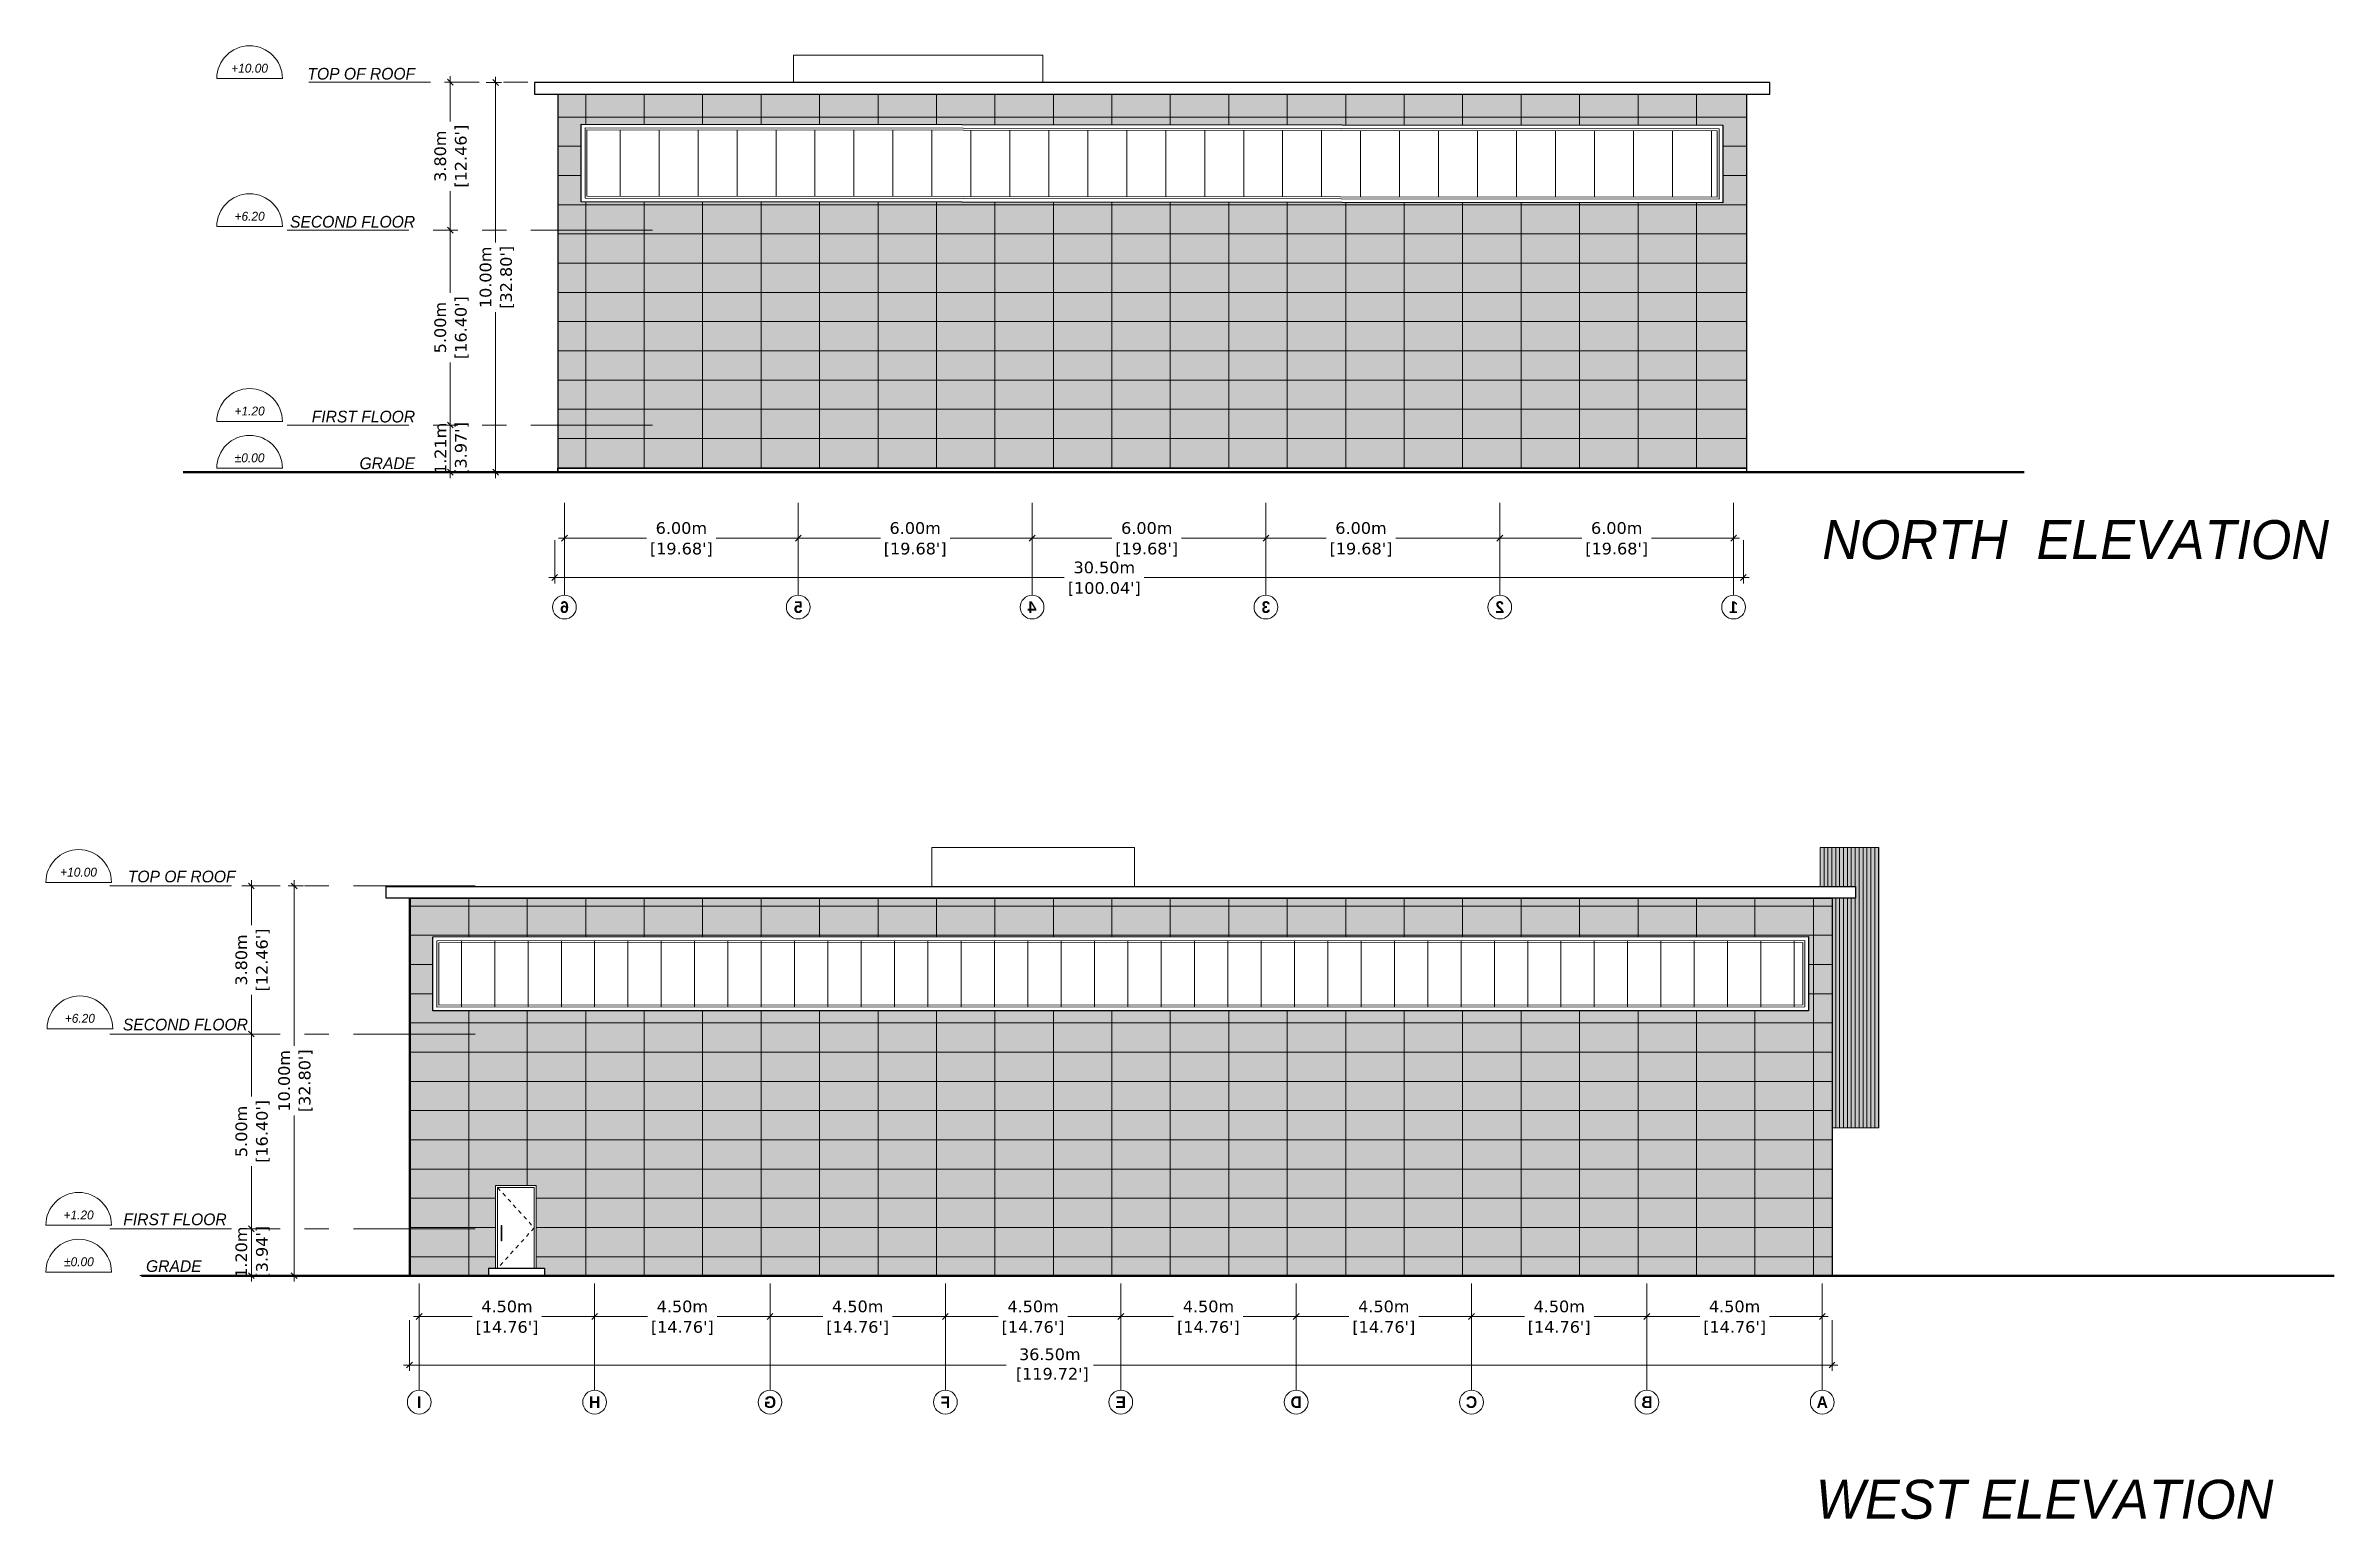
# Model space of a CAD drawing. Header units: metres. Extents: x 587 to 1372, y 780 to 1385.
# Drawn here: x 1142.6 to 1201.4, y 810.8 to 848.6 of the extents above; entities that cross this region are included whole.
import ezdxf
from ezdxf.enums import TextEntityAlignment as Align

# ---------------------------------------------------------------- set-up
doc = ezdxf.new("R2010")
doc.units = ezdxf.units.M
doc.linetypes.add('DASHED', pattern=[0.75, 0.5, -0.25])
doc.linetypes.add('PHANTOM2', pattern=[1.25, 0.625, -0.125, 0.125, -0.125, 0.125, -0.125])
doc.layers.get('DEFPOINTS').update_dxf_attribs({"lineweight": 5})
for name, color, linetype, lineweight in [('A-LEVEL LINES', 45, 'PHANTOM2', 9), ('A-LEVEL TEXT', 41, 'Continuous', 5), ('E-0 ELEVATION_SECTION', 2, 'Continuous', 50), ('E-1 ELEVATION', 162, 'Continuous', 25), ('E-2 ELEVATION', 140, 'Continuous', 15), ('E-4 ELEVATION', 8, 'Continuous', 5), ('E-5 ELEVATION DASHED', 111, 'DASHED', 5), ('ST-GRID DIMS', 7, 'Continuous', 5), ('ST-GRID SYMBOLS', 202, 'Continuous', 5)]:
    doc.layers.add(name, color=color, linetype=linetype, lineweight=lineweight)
doc.layers.add('SP_BUILDINGS_NEW_HATCH', color=9, linetype='Continuous', lineweight=13, true_color=0x808080, transparency=0.5)
doc.styles.add('.LEVEL TEXT', font='GOTHICI.TTF', dxfattribs={"height": 0.3})
doc.styles.add('mg-arial-anno in S dims', font='verdana.ttf', dxfattribs={"height": 0.3})
doc.styles.add('STRUCTURE TEXT', font='GOTHICB.TTF', dxfattribs={"height": 0.125})
doc.dimstyles.new('MGC Dims SMALL', dxfattribs={"dimtxt": 0.3, "dimasz": 0.15, "dimexe": 0.15, "dimexo": 0.15, "dimgap": 0, "dimtad": 0, "dimzin": 0, "dimdsep": 46, "dimtxsty": 'mg-arial-anno in S dims', "dimblk": 'OBLIQUE', "dimcen": 0.15, "dimdle": 0.15, "dimclrd": 256, "dimclre": 256, "dimclrt": 256, "dimadec": 0, "dimazin": 0, "dimtfac": 1, "dimtofl": 0, "dimtmove": 2, "dimatfit": 2, "dimldrblk": 'OPEN90', "dimfxl": 1, "dimtolj": 1, "dimtzin": 0, "dimlwd": -1, "dimlwe": -1, "dimarcsym": 0})
pattern_1 = [(90, (0, 0), (-1.5, 9e-17), [])]
pattern_2 = [(0, (0, 0), (0, 0.75), [])]

msp = doc.modelspace()

# ---------------------------------------------------------------- texts
at = {"layer": 'A-LEVEL LINES', "ltscale": 0.1, "style": '.LEVEL TEXT'}
for s, p in [('TOP OF ROOF', (1152.123, 847.714)), ('SECOND FLOOR', (1152.123, 843.914)), ('FIRST FLOOR', (1152.123, 838.914)), ('GRADE', (1152.123, 837.714)), ('TOP OF ROOF', (1147.515, 827.109)), ('SECOND FLOOR', (1147.834, 823.309)), ('FIRST FLOOR', (1147.288, 818.309)), ('GRADE', (1146.645, 817.109))]:
    msp.add_text(s, height=0.3, dxfattribs=at).set_placement(p, align=Align.RIGHT)
at = {"layer": 'E-1 ELEVATION', "style": '.LEVEL TEXT'}
for s, p in [('NORTH  ELEVATION', (1188.228, 835.405)), ('WEST ELEVATION', (1188.063, 810.775))]:
    msp.add_text(s, height=1, dxfattribs=at).set_placement(p)

# ---------------------------------------------------------------- blocks, each defined once
blk = doc.blocks.new('ELEVATION CALL OUT')
at = {"ltscale": 0.05}
blk.add_line((0, 0), (44.2, 0), dxfattribs=at)
blk.add_arc((22.1, 0), 22.1, 0, 180, dxfattribs=at)
at = {"ltscale": 0.05, "style": '.LEVEL TEXT'}
blk.add_attdef('LEVEL_HEIGHT', text='', height=6, dxfattribs=at).set_placement((22.1, 7), align=Align.MIDDLE_CENTER)
blk = doc.blocks.new('_Oblique')
at = {"color": 0, "linetype": 'ByBlock', "lineweight": -2}
blk.add_line((-0.5, -0.5), (0.5, 0.5), dxfattribs=at)
blk = doc.blocks.new('*D193')
at = {"layer": 'DEFPOINTS', "color": 0, "transparency": 16777216}
for p in [(1147.509, 818.215), (1147.921, 818.215), (1144.906, 817.015)]:
    blk.add_point(p, dxfattribs=at)
at = {"layer": 'ST-GRID DIMS', "transparency": 16777216}
for p, q in [((1147.659, 818.215), (1148.071, 818.215)), ((1147.921, 816.865), (1147.921, 818.365)), ((1145.056, 817.015), (1148.071, 817.015))]:
    blk.add_line(p, q, dxfattribs=at)
at = {"layer": 'ST-GRID DIMS', "transparency": 16777216, "xscale": 0.15, "yscale": 0.15, "zscale": 0.15}
for p, rotation in [((1147.921, 818.215), 90), ((1147.921, 817.015), 270)]:
    blk.add_blockref('_Oblique', p, dxfattribs=dict(at, rotation=rotation))
at = {"layer": 'ST-GRID DIMS', "transparency": 16777216, "char_height": 0.3, "attachment_point": 5, "rotation": 90, "style": 'mg-arial-anno in S dims'}
for s, insert in [('\\A1;1.20m', (1147.665, 817.615)), ("\\A1;[3.94']", (1148.218, 817.615))]:
    blk.add_mtext(s, dxfattribs=dict(at, insert=insert))
blk = doc.blocks.new('_Open90')
at = {"color": 0, "linetype": 'ByBlock', "lineweight": -2}
for p, q in [((0, 0), (-1, 0)), ((-0.5, 0.5), (0, 0)), ((0, 0), (-0.5, -0.5))]:
    blk.add_line(p, q, dxfattribs=at)
blk = doc.blocks.new('*D194')
at = {"layer": 'DEFPOINTS', "color": 0, "transparency": 16777216}
for p in [(1147.216, 823.215), (1147.921, 823.215), (1147.509, 818.215)]:
    blk.add_point(p, dxfattribs=at)
at = {"layer": 'ST-GRID DIMS', "transparency": 16777216}
for p, q in [((1147.921, 823.365), (1147.921, 821.609)), ((1147.366, 823.215), (1148.071, 823.215)), ((1147.921, 818.065), (1147.921, 819.82)), ((1147.659, 818.215), (1148.071, 818.215))]:
    blk.add_line(p, q, dxfattribs=at)
at = {"layer": 'ST-GRID DIMS', "transparency": 16777216, "xscale": 0.15, "yscale": 0.15, "zscale": 0.15}
for p, rotation in [((1147.921, 823.215), 90), ((1147.921, 818.215), 270)]:
    blk.add_blockref('_Oblique', p, dxfattribs=dict(at, rotation=rotation))
at = {"layer": 'ST-GRID DIMS', "transparency": 16777216, "char_height": 0.3, "attachment_point": 5, "rotation": 90, "style": 'mg-arial-anno in S dims'}
for s, insert in [("\\A1;[16.40']", (1148.218, 820.715)), ('\\A1;5.00m', (1147.665, 820.715))]:
    blk.add_mtext(s, dxfattribs=dict(at, insert=insert))
blk = doc.blocks.new('*D195')
at = {"layer": 'DEFPOINTS', "color": 0, "transparency": 16777216}
for p in [(1147.528, 827.015), (1147.921, 827.015), (1147.216, 823.215)]:
    blk.add_point(p, dxfattribs=at)
at = {"layer": 'ST-GRID DIMS', "transparency": 16777216}
for p, q in [((1147.678, 827.015), (1148.071, 827.015)), ((1147.921, 827.165), (1147.921, 826.009)), ((1147.921, 823.065), (1147.921, 824.22)), ((1147.366, 823.215), (1148.071, 823.215))]:
    blk.add_line(p, q, dxfattribs=at)
at = {"layer": 'ST-GRID DIMS', "transparency": 16777216, "xscale": 0.15, "yscale": 0.15, "zscale": 0.15}
for p, rotation in [((1147.921, 827.015), 90), ((1147.921, 823.215), 270)]:
    blk.add_blockref('_Oblique', p, dxfattribs=dict(at, rotation=rotation))
at = {"layer": 'ST-GRID DIMS', "transparency": 16777216, "char_height": 0.3, "attachment_point": 5, "rotation": 90, "style": 'mg-arial-anno in S dims'}
for s, insert in [('\\A1;3.80m', (1147.664, 825.115)), ("\\A1;[12.46']", (1148.218, 825.115))]:
    blk.add_mtext(s, dxfattribs=dict(at, insert=insert))
blk = doc.blocks.new('*U104')
at = {"ltscale": 0.05}
blk.add_line((0, 12), (0, 99.6), dxfattribs=at)
blk.add_circle((0, 0), 12, dxfattribs=at)
at = {"ltscale": 0.05, "style": 'STRUCTURE TEXT'}
blk.add_attdef('GRID_NO', text='', height=15, dxfattribs=at).set_placement((0, 0), align=Align.MIDDLE)
blk = doc.blocks.new('*D196')
at = {"layer": 'DEFPOINTS', "color": 0, "transparency": 16777216}
for p in [(1179.229, 816.966), (1183.729, 816.966), (1179.229, 815.966)]:
    blk.add_point(p, dxfattribs=at)
at = {"layer": 'ST-GRID DIMS', "transparency": 16777216}
for p, q in [((1179.229, 816.816), (1179.229, 815.816)), ((1183.729, 816.816), (1183.729, 815.816)), ((1179.079, 815.966), (1180.585, 815.966)), ((1183.879, 815.966), (1182.374, 815.966))]:
    blk.add_line(p, q, dxfattribs=at)
at = {"layer": 'ST-GRID DIMS', "transparency": 16777216, "xscale": 0.15, "yscale": 0.15, "zscale": 0.15, "rotation": 180}
blk.add_blockref('_Oblique', (1179.229, 815.966), dxfattribs=at)
at = {"layer": 'ST-GRID DIMS', "transparency": 16777216, "xscale": 0.15, "yscale": 0.15, "zscale": 0.15}
blk.add_blockref('_Oblique', (1183.729, 815.966), dxfattribs=at)
at = {"layer": 'ST-GRID DIMS', "transparency": 16777216, "char_height": 0.3, "attachment_point": 5, "style": 'mg-arial-anno in S dims'}
for s, insert in [('\\A1;4.50m', (1181.479, 816.222)), ("\\A1;[14.76']", (1181.479, 815.67))]:
    blk.add_mtext(s, dxfattribs=dict(at, insert=insert))
blk = doc.blocks.new('*D197')
at = {"layer": 'DEFPOINTS', "color": 0, "transparency": 16777216}
for p in [(1174.729, 816.966), (1179.229, 816.966), (1174.729, 815.966)]:
    blk.add_point(p, dxfattribs=at)
at = {"layer": 'ST-GRID DIMS', "transparency": 16777216}
for p, q in [((1174.729, 816.816), (1174.729, 815.816)), ((1179.229, 816.816), (1179.229, 815.816)), ((1174.579, 815.966), (1176.085, 815.966)), ((1179.379, 815.966), (1177.874, 815.966))]:
    blk.add_line(p, q, dxfattribs=at)
at = {"layer": 'ST-GRID DIMS', "transparency": 16777216, "xscale": 0.15, "yscale": 0.15, "zscale": 0.15, "rotation": 180}
blk.add_blockref('_Oblique', (1174.729, 815.966), dxfattribs=at)
at = {"layer": 'ST-GRID DIMS', "transparency": 16777216, "xscale": 0.15, "yscale": 0.15, "zscale": 0.15}
blk.add_blockref('_Oblique', (1179.229, 815.966), dxfattribs=at)
at = {"layer": 'ST-GRID DIMS', "transparency": 16777216, "char_height": 0.3, "attachment_point": 5, "style": 'mg-arial-anno in S dims'}
for s, insert in [('\\A1;4.50m', (1176.979, 816.222)), ("\\A1;[14.76']", (1176.979, 815.67))]:
    blk.add_mtext(s, dxfattribs=dict(at, insert=insert))
blk = doc.blocks.new('*D198')
at = {"layer": 'DEFPOINTS', "color": 0, "transparency": 16777216}
for p in [(1170.229, 816.966), (1174.729, 816.966), (1170.229, 815.966)]:
    blk.add_point(p, dxfattribs=at)
at = {"layer": 'ST-GRID DIMS', "transparency": 16777216}
for p, q in [((1170.229, 816.816), (1170.229, 815.816)), ((1174.729, 816.816), (1174.729, 815.816)), ((1170.079, 815.966), (1171.585, 815.966)), ((1174.879, 815.966), (1173.374, 815.966))]:
    blk.add_line(p, q, dxfattribs=at)
at = {"layer": 'ST-GRID DIMS', "transparency": 16777216, "xscale": 0.15, "yscale": 0.15, "zscale": 0.15, "rotation": 180}
blk.add_blockref('_Oblique', (1170.229, 815.966), dxfattribs=at)
at = {"layer": 'ST-GRID DIMS', "transparency": 16777216, "xscale": 0.15, "yscale": 0.15, "zscale": 0.15}
blk.add_blockref('_Oblique', (1174.729, 815.966), dxfattribs=at)
at = {"layer": 'ST-GRID DIMS', "transparency": 16777216, "char_height": 0.3, "attachment_point": 5, "style": 'mg-arial-anno in S dims'}
for s, insert in [('\\A1;4.50m', (1172.479, 816.222)), ("\\A1;[14.76']", (1172.479, 815.67))]:
    blk.add_mtext(s, dxfattribs=dict(at, insert=insert))
blk = doc.blocks.new('*D199')
at = {"layer": 'DEFPOINTS', "color": 0, "transparency": 16777216}
for p in [(1165.729, 816.966), (1170.229, 816.966), (1165.729, 815.966)]:
    blk.add_point(p, dxfattribs=at)
at = {"layer": 'ST-GRID DIMS', "transparency": 16777216}
for p, q in [((1165.729, 816.816), (1165.729, 815.816)), ((1170.229, 816.816), (1170.229, 815.816)), ((1165.579, 815.966), (1167.085, 815.966)), ((1170.379, 815.966), (1168.874, 815.966))]:
    blk.add_line(p, q, dxfattribs=at)
at = {"layer": 'ST-GRID DIMS', "transparency": 16777216, "xscale": 0.15, "yscale": 0.15, "zscale": 0.15, "rotation": 180}
blk.add_blockref('_Oblique', (1165.729, 815.966), dxfattribs=at)
at = {"layer": 'ST-GRID DIMS', "transparency": 16777216, "xscale": 0.15, "yscale": 0.15, "zscale": 0.15}
blk.add_blockref('_Oblique', (1170.229, 815.966), dxfattribs=at)
at = {"layer": 'ST-GRID DIMS', "transparency": 16777216, "char_height": 0.3, "attachment_point": 5, "style": 'mg-arial-anno in S dims'}
for s, insert in [('\\A1;4.50m', (1167.979, 816.222)), ("\\A1;[14.76']", (1167.979, 815.67))]:
    blk.add_mtext(s, dxfattribs=dict(at, insert=insert))
blk = doc.blocks.new('*D200')
at = {"layer": 'DEFPOINTS', "color": 0, "transparency": 16777216}
for p in [(1161.229, 816.966), (1165.729, 816.966), (1161.229, 815.966)]:
    blk.add_point(p, dxfattribs=at)
at = {"layer": 'ST-GRID DIMS', "transparency": 16777216}
for p, q in [((1161.229, 816.816), (1161.229, 815.816)), ((1165.729, 816.816), (1165.729, 815.816)), ((1161.079, 815.966), (1162.585, 815.966)), ((1165.879, 815.966), (1164.374, 815.966))]:
    blk.add_line(p, q, dxfattribs=at)
at = {"layer": 'ST-GRID DIMS', "transparency": 16777216, "xscale": 0.15, "yscale": 0.15, "zscale": 0.15, "rotation": 180}
blk.add_blockref('_Oblique', (1161.229, 815.966), dxfattribs=at)
at = {"layer": 'ST-GRID DIMS', "transparency": 16777216, "xscale": 0.15, "yscale": 0.15, "zscale": 0.15}
blk.add_blockref('_Oblique', (1165.729, 815.966), dxfattribs=at)
at = {"layer": 'ST-GRID DIMS', "transparency": 16777216, "char_height": 0.3, "attachment_point": 5, "style": 'mg-arial-anno in S dims'}
for s, insert in [('\\A1;4.50m', (1163.479, 816.222)), ("\\A1;[14.76']", (1163.479, 815.67))]:
    blk.add_mtext(s, dxfattribs=dict(at, insert=insert))
blk = doc.blocks.new('*D201')
at = {"layer": 'DEFPOINTS', "color": 0, "transparency": 16777216}
for p in [(1156.729, 816.966), (1161.229, 816.966), (1156.729, 815.966)]:
    blk.add_point(p, dxfattribs=at)
at = {"layer": 'ST-GRID DIMS', "transparency": 16777216}
for p, q in [((1156.729, 816.816), (1156.729, 815.816)), ((1161.229, 816.816), (1161.229, 815.816)), ((1156.579, 815.966), (1158.085, 815.966)), ((1161.379, 815.966), (1159.874, 815.966))]:
    blk.add_line(p, q, dxfattribs=at)
at = {"layer": 'ST-GRID DIMS', "transparency": 16777216, "xscale": 0.15, "yscale": 0.15, "zscale": 0.15, "rotation": 180}
blk.add_blockref('_Oblique', (1156.729, 815.966), dxfattribs=at)
at = {"layer": 'ST-GRID DIMS', "transparency": 16777216, "xscale": 0.15, "yscale": 0.15, "zscale": 0.15}
blk.add_blockref('_Oblique', (1161.229, 815.966), dxfattribs=at)
at = {"layer": 'ST-GRID DIMS', "transparency": 16777216, "char_height": 0.3, "attachment_point": 5, "style": 'mg-arial-anno in S dims'}
for s, insert in [('\\A1;4.50m', (1158.979, 816.222)), ("\\A1;[14.76']", (1158.979, 815.67))]:
    blk.add_mtext(s, dxfattribs=dict(at, insert=insert))
blk = doc.blocks.new('*D202')
at = {"layer": 'DEFPOINTS', "color": 0, "transparency": 16777216}
for p in [(1152.229, 816.966), (1156.729, 816.966), (1152.229, 815.966)]:
    blk.add_point(p, dxfattribs=at)
at = {"layer": 'ST-GRID DIMS', "transparency": 16777216}
for p, q in [((1152.229, 816.816), (1152.229, 815.816)), ((1156.729, 816.816), (1156.729, 815.816)), ((1152.079, 815.966), (1153.585, 815.966)), ((1156.879, 815.966), (1155.374, 815.966))]:
    blk.add_line(p, q, dxfattribs=at)
at = {"layer": 'ST-GRID DIMS', "transparency": 16777216, "xscale": 0.15, "yscale": 0.15, "zscale": 0.15, "rotation": 180}
blk.add_blockref('_Oblique', (1152.229, 815.966), dxfattribs=at)
at = {"layer": 'ST-GRID DIMS', "transparency": 16777216, "xscale": 0.15, "yscale": 0.15, "zscale": 0.15}
blk.add_blockref('_Oblique', (1156.729, 815.966), dxfattribs=at)
at = {"layer": 'ST-GRID DIMS', "transparency": 16777216, "char_height": 0.3, "attachment_point": 5, "style": 'mg-arial-anno in S dims'}
for s, insert in [('\\A1;4.50m', (1154.479, 816.222)), ("\\A1;[14.76']", (1154.479, 815.67))]:
    blk.add_mtext(s, dxfattribs=dict(at, insert=insert))
blk = doc.blocks.new('*D203')
at = {"layer": 'DEFPOINTS', "color": 0, "transparency": 16777216}
for p in [(1151.979, 816.017), (1188.479, 816.017), (1151.979, 814.719)]:
    blk.add_point(p, dxfattribs=at)
at = {"layer": 'ST-GRID DIMS', "transparency": 16777216}
for p, q in [((1151.979, 815.867), (1151.979, 814.569)), ((1188.479, 815.867), (1188.479, 814.569)), ((1151.829, 814.719), (1167.286, 814.719)), ((1188.629, 814.719), (1169.53, 814.719))]:
    blk.add_line(p, q, dxfattribs=at)
at = {"layer": 'ST-GRID DIMS', "transparency": 16777216, "xscale": 0.15, "yscale": 0.15, "zscale": 0.15, "rotation": 180}
blk.add_blockref('_Oblique', (1151.979, 814.719), dxfattribs=at)
at = {"layer": 'ST-GRID DIMS', "transparency": 16777216, "xscale": 0.15, "yscale": 0.15, "zscale": 0.15}
blk.add_blockref('_Oblique', (1188.479, 814.719), dxfattribs=at)
at = {"layer": 'ST-GRID DIMS', "transparency": 16777216, "insert": (1168.408, 814.719), "char_height": 0.3, "attachment_point": 5, "style": 'mg-arial-anno in S dims'}
blk.add_mtext("\\A1;36.50m\\P [119.72']", dxfattribs=at)
blk = doc.blocks.new('*D204')
at = {"layer": 'DEFPOINTS', "color": 0, "transparency": 16777216}
for p in [(1183.729, 816.966), (1188.229, 816.966), (1183.729, 815.966)]:
    blk.add_point(p, dxfattribs=at)
at = {"layer": 'ST-GRID DIMS', "transparency": 16777216}
for p, q in [((1183.729, 816.816), (1183.729, 815.816)), ((1188.229, 816.816), (1188.229, 815.816)), ((1183.579, 815.966), (1185.085, 815.966)), ((1188.379, 815.966), (1186.874, 815.966))]:
    blk.add_line(p, q, dxfattribs=at)
at = {"layer": 'ST-GRID DIMS', "transparency": 16777216, "xscale": 0.15, "yscale": 0.15, "zscale": 0.15, "rotation": 180}
blk.add_blockref('_Oblique', (1183.729, 815.966), dxfattribs=at)
at = {"layer": 'ST-GRID DIMS', "transparency": 16777216, "xscale": 0.15, "yscale": 0.15, "zscale": 0.15}
blk.add_blockref('_Oblique', (1188.229, 815.966), dxfattribs=at)
at = {"layer": 'ST-GRID DIMS', "transparency": 16777216, "char_height": 0.3, "attachment_point": 5, "style": 'mg-arial-anno in S dims'}
for s, insert in [('\\A1;4.50m', (1185.979, 816.222)), ("\\A1;[14.76']", (1185.979, 815.67))]:
    blk.add_mtext(s, dxfattribs=dict(at, insert=insert))
blk = doc.blocks.new('*U183')
at = {"ltscale": 0.05}
blk.add_line((0, 12), (0, 99.6), dxfattribs=at)
blk.add_circle((0, 0), 12, dxfattribs=at)
at = {"ltscale": 0.05, "style": 'STRUCTURE TEXT'}
blk.add_attdef('GRID_NO', text='', height=15, dxfattribs=at).set_placement((0, 0), align=Align.MIDDLE)
blk = doc.blocks.new('*D205')
at = {"layer": 'DEFPOINTS', "color": 0, "transparency": 16777216}
for p in [(1161.954, 836.997), (1167.954, 836.997), (1167.954, 835.945)]:
    blk.add_point(p, dxfattribs=at)
at = {"layer": 'ST-GRID DIMS', "transparency": 16777216}
for p, q in [((1161.954, 836.847), (1161.954, 835.795)), ((1167.954, 836.847), (1167.954, 835.795)), ((1161.804, 835.945), (1164.06, 835.945)), ((1168.104, 835.945), (1165.848, 835.945))]:
    blk.add_line(p, q, dxfattribs=at)
at = {"layer": 'ST-GRID DIMS', "transparency": 16777216, "xscale": 0.15, "yscale": 0.15, "zscale": 0.15, "rotation": 180}
blk.add_blockref('_Oblique', (1161.954, 835.945), dxfattribs=at)
at = {"layer": 'ST-GRID DIMS', "transparency": 16777216, "xscale": 0.15, "yscale": 0.15, "zscale": 0.15}
blk.add_blockref('_Oblique', (1167.954, 835.945), dxfattribs=at)
at = {"layer": 'ST-GRID DIMS', "transparency": 16777216, "char_height": 0.3, "attachment_point": 5, "style": 'mg-arial-anno in S dims'}
for s, insert in [('\\A1;6.00m', (1164.954, 836.201)), ("\\A1;[19.68']", (1164.954, 835.649))]:
    blk.add_mtext(s, dxfattribs=dict(at, insert=insert))
blk = doc.blocks.new('*D206')
at = {"layer": 'DEFPOINTS', "color": 0, "transparency": 16777216}
for p in [(1167.954, 836.997), (1173.954, 836.997), (1173.954, 835.945)]:
    blk.add_point(p, dxfattribs=at)
at = {"layer": 'ST-GRID DIMS', "transparency": 16777216}
for p, q in [((1167.954, 836.847), (1167.954, 835.795)), ((1173.954, 836.847), (1173.954, 835.795)), ((1167.804, 835.945), (1170.002, 835.945)), ((1174.104, 835.945), (1171.791, 835.945))]:
    blk.add_line(p, q, dxfattribs=at)
at = {"layer": 'ST-GRID DIMS', "transparency": 16777216, "xscale": 0.15, "yscale": 0.15, "zscale": 0.15, "rotation": 180}
blk.add_blockref('_Oblique', (1167.954, 835.945), dxfattribs=at)
at = {"layer": 'ST-GRID DIMS', "transparency": 16777216, "xscale": 0.15, "yscale": 0.15, "zscale": 0.15}
blk.add_blockref('_Oblique', (1173.954, 835.945), dxfattribs=at)
at = {"layer": 'ST-GRID DIMS', "transparency": 16777216, "char_height": 0.3, "attachment_point": 5, "style": 'mg-arial-anno in S dims'}
for s, insert in [('\\A1;6.00m', (1170.896, 836.201)), ("\\A1;[19.68']", (1170.896, 835.649))]:
    blk.add_mtext(s, dxfattribs=dict(at, insert=insert))
blk = doc.blocks.new('*D207')
at = {"layer": 'DEFPOINTS', "color": 0, "transparency": 16777216}
for p in [(1173.954, 836.997), (1179.954, 836.997), (1179.954, 835.945)]:
    blk.add_point(p, dxfattribs=at)
at = {"layer": 'ST-GRID DIMS', "transparency": 16777216}
for p, q in [((1173.954, 836.847), (1173.954, 835.795)), ((1179.954, 836.847), (1179.954, 835.795)), ((1173.804, 835.945), (1175.499, 835.945)), ((1180.104, 835.945), (1177.288, 835.945))]:
    blk.add_line(p, q, dxfattribs=at)
at = {"layer": 'ST-GRID DIMS', "transparency": 16777216, "xscale": 0.15, "yscale": 0.15, "zscale": 0.15, "rotation": 180}
blk.add_blockref('_Oblique', (1173.954, 835.945), dxfattribs=at)
at = {"layer": 'ST-GRID DIMS', "transparency": 16777216, "xscale": 0.15, "yscale": 0.15, "zscale": 0.15}
blk.add_blockref('_Oblique', (1179.954, 835.945), dxfattribs=at)
at = {"layer": 'ST-GRID DIMS', "transparency": 16777216, "char_height": 0.3, "attachment_point": 5, "style": 'mg-arial-anno in S dims'}
for s, insert in [('\\A1;6.00m', (1176.393, 836.201)), ("\\A1;[19.68']", (1176.393, 835.649))]:
    blk.add_mtext(s, dxfattribs=dict(at, insert=insert))
blk = doc.blocks.new('*D208')
at = {"layer": 'DEFPOINTS', "color": 0, "transparency": 16777216}
for p in [(1179.954, 836.997), (1185.954, 836.997), (1185.954, 835.945)]:
    blk.add_point(p, dxfattribs=at)
at = {"layer": 'ST-GRID DIMS', "transparency": 16777216}
for p, q in [((1179.954, 836.847), (1179.954, 835.795)), ((1185.954, 836.847), (1185.954, 835.795)), ((1179.804, 835.945), (1182.06, 835.945)), ((1186.104, 835.945), (1183.848, 835.945))]:
    blk.add_line(p, q, dxfattribs=at)
at = {"layer": 'ST-GRID DIMS', "transparency": 16777216, "xscale": 0.15, "yscale": 0.15, "zscale": 0.15, "rotation": 180}
blk.add_blockref('_Oblique', (1179.954, 835.945), dxfattribs=at)
at = {"layer": 'ST-GRID DIMS', "transparency": 16777216, "xscale": 0.15, "yscale": 0.15, "zscale": 0.15}
blk.add_blockref('_Oblique', (1185.954, 835.945), dxfattribs=at)
at = {"layer": 'ST-GRID DIMS', "transparency": 16777216, "char_height": 0.3, "attachment_point": 5, "style": 'mg-arial-anno in S dims'}
for s, insert in [('\\A1;6.00m', (1182.954, 836.201)), ("\\A1;[19.68']", (1182.954, 835.649))]:
    blk.add_mtext(s, dxfattribs=dict(at, insert=insert))
blk = doc.blocks.new('*D209')
at = {"layer": 'DEFPOINTS', "color": 0, "transparency": 16777216}
for p in [(1155.704, 836.038), (1186.204, 836.038), (1186.204, 834.933)]:
    blk.add_point(p, dxfattribs=at)
at = {"layer": 'ST-GRID DIMS', "transparency": 16777216}
for p, q in [((1155.704, 835.888), (1155.704, 834.783)), ((1186.204, 835.888), (1186.204, 834.783)), ((1155.554, 834.933), (1168.781, 834.933)), ((1186.354, 834.933), (1170.832, 834.933))]:
    blk.add_line(p, q, dxfattribs=at)
at = {"layer": 'ST-GRID DIMS', "transparency": 16777216, "xscale": 0.15, "yscale": 0.15, "zscale": 0.15, "rotation": 180}
blk.add_blockref('_Oblique', (1155.704, 834.933), dxfattribs=at)
at = {"layer": 'ST-GRID DIMS', "transparency": 16777216, "xscale": 0.15, "yscale": 0.15, "zscale": 0.15}
blk.add_blockref('_Oblique', (1186.204, 834.933), dxfattribs=at)
at = {"layer": 'ST-GRID DIMS', "transparency": 16777216, "char_height": 0.3, "attachment_point": 5, "style": 'mg-arial-anno in S dims'}
for s, insert in [('\\A1;30.50m', (1169.807, 835.189)), ("\\A1;[100.04']", (1169.807, 834.637))]:
    blk.add_mtext(s, dxfattribs=dict(at, insert=insert))
blk = doc.blocks.new('*D210')
at = {"layer": 'DEFPOINTS', "color": 0, "transparency": 16777216}
for p in [(1155.954, 836.997), (1161.954, 836.997), (1161.954, 835.945)]:
    blk.add_point(p, dxfattribs=at)
at = {"layer": 'ST-GRID DIMS', "transparency": 16777216}
for p, q in [((1155.954, 836.847), (1155.954, 835.795)), ((1161.954, 836.847), (1161.954, 835.795)), ((1155.804, 835.945), (1158.06, 835.945)), ((1162.104, 835.945), (1159.848, 835.945))]:
    blk.add_line(p, q, dxfattribs=at)
at = {"layer": 'ST-GRID DIMS', "transparency": 16777216, "xscale": 0.15, "yscale": 0.15, "zscale": 0.15, "rotation": 180}
blk.add_blockref('_Oblique', (1155.954, 835.945), dxfattribs=at)
at = {"layer": 'ST-GRID DIMS', "transparency": 16777216, "xscale": 0.15, "yscale": 0.15, "zscale": 0.15}
blk.add_blockref('_Oblique', (1161.954, 835.945), dxfattribs=at)
at = {"layer": 'ST-GRID DIMS', "transparency": 16777216, "char_height": 0.3, "attachment_point": 5, "style": 'mg-arial-anno in S dims'}
for s, insert in [('\\A1;6.00m', (1158.954, 836.201)), ("\\A1;[19.68']", (1158.954, 835.649))]:
    blk.add_mtext(s, dxfattribs=dict(at, insert=insert))
blk = doc.blocks.new('*D212')
at = {"layer": 'DEFPOINTS', "color": 0, "transparency": 16777216}
for p in [(1152.613, 838.847), (1153.026, 838.847), (1152.613, 837.637)]:
    blk.add_point(p, dxfattribs=at)
at = {"layer": 'ST-GRID DIMS', "transparency": 16777216}
for p, q in [((1152.763, 838.847), (1153.176, 838.847)), ((1153.026, 837.487), (1153.026, 838.997)), ((1152.763, 837.637), (1153.176, 837.637))]:
    blk.add_line(p, q, dxfattribs=at)
at = {"layer": 'ST-GRID DIMS', "transparency": 16777216, "xscale": 0.15, "yscale": 0.15, "zscale": 0.15}
for p, rotation in [((1153.026, 838.847), 90), ((1153.026, 837.637), 270)]:
    blk.add_blockref('_Oblique', p, dxfattribs=dict(at, rotation=rotation))
at = {"layer": 'ST-GRID DIMS', "transparency": 16777216, "char_height": 0.3, "attachment_point": 5, "rotation": 90, "style": 'mg-arial-anno in S dims'}
for s, insert in [('\\A1;1.21m', (1152.773, 838.247)), ("\\A1;[3.97']", (1153.322, 838.247))]:
    blk.add_mtext(s, dxfattribs=dict(at, insert=insert))
blk = doc.blocks.new('*D213')
at = {"layer": 'DEFPOINTS', "color": 0, "transparency": 16777216}
for p in [(1152.671, 843.847), (1153.026, 843.847), (1152.613, 838.847)]:
    blk.add_point(p, dxfattribs=at)
at = {"layer": 'ST-GRID DIMS', "transparency": 16777216}
for p, q in [((1152.821, 843.847), (1153.176, 843.847)), ((1153.026, 843.997), (1153.026, 842.241)), ((1153.026, 838.697), (1153.026, 840.453)), ((1152.763, 838.847), (1153.176, 838.847))]:
    blk.add_line(p, q, dxfattribs=at)
at = {"layer": 'ST-GRID DIMS', "transparency": 16777216, "xscale": 0.15, "yscale": 0.15, "zscale": 0.15}
for p, rotation in [((1153.026, 843.847), 90), ((1153.026, 838.847), 270)]:
    blk.add_blockref('_Oblique', p, dxfattribs=dict(at, rotation=rotation))
at = {"layer": 'ST-GRID DIMS', "transparency": 16777216, "char_height": 0.3, "attachment_point": 5, "rotation": 90, "style": 'mg-arial-anno in S dims'}
for s, insert in [("\\A1;[16.40']", (1153.322, 841.347)), ('\\A1;5.00m', (1152.769, 841.347))]:
    blk.add_mtext(s, dxfattribs=dict(at, insert=insert))
blk = doc.blocks.new('*D214')
at = {"layer": 'DEFPOINTS', "color": 0, "transparency": 16777216}
for p in [(1152.723, 847.647), (1153.026, 847.647), (1152.671, 843.847)]:
    blk.add_point(p, dxfattribs=at)
at = {"layer": 'ST-GRID DIMS', "transparency": 16777216}
for p, q in [((1152.873, 847.647), (1153.176, 847.647)), ((1153.026, 847.797), (1153.026, 846.641)), ((1153.026, 843.697), (1153.026, 844.853)), ((1152.821, 843.847), (1153.176, 843.847))]:
    blk.add_line(p, q, dxfattribs=at)
at = {"layer": 'ST-GRID DIMS', "transparency": 16777216, "xscale": 0.15, "yscale": 0.15, "zscale": 0.15}
for p, rotation in [((1153.026, 847.647), 90), ((1153.026, 843.847), 270)]:
    blk.add_blockref('_Oblique', p, dxfattribs=dict(at, rotation=rotation))
at = {"layer": 'ST-GRID DIMS', "transparency": 16777216, "char_height": 0.3, "attachment_point": 5, "rotation": 90, "style": 'mg-arial-anno in S dims'}
for s, insert in [('\\A1;3.80m', (1152.769, 845.747)), ("\\A1;[12.46']", (1153.322, 845.747))]:
    blk.add_mtext(s, dxfattribs=dict(at, insert=insert))
blk = doc.blocks.new('*D211')
at = {"layer": 'DEFPOINTS', "color": 0, "transparency": 16777216}
for p in [(1153.795, 847.637), (1154.188, 847.637), (1153.795, 837.637)]:
    blk.add_point(p, dxfattribs=at)
at = {"layer": 'ST-GRID DIMS', "transparency": 16777216}
for p, q in [((1153.945, 847.637), (1154.338, 847.637)), ((1154.188, 847.787), (1154.188, 843.532)), ((1154.188, 837.487), (1154.188, 841.743)), ((1153.945, 837.637), (1154.338, 837.637))]:
    blk.add_line(p, q, dxfattribs=at)
at = {"layer": 'ST-GRID DIMS', "transparency": 16777216, "xscale": 0.15, "yscale": 0.15, "zscale": 0.15}
for p, rotation in [((1154.188, 847.637), 90), ((1154.188, 837.637), 270)]:
    blk.add_blockref('_Oblique', p, dxfattribs=dict(at, rotation=rotation))
at = {"layer": 'ST-GRID DIMS', "transparency": 16777216, "char_height": 0.3, "attachment_point": 5, "rotation": 90, "style": 'mg-arial-anno in S dims'}
for s, insert in [('\\A1;10.00m', (1153.932, 842.637)), ("\\A1;[32.80']", (1154.484, 842.637))]:
    blk.add_mtext(s, dxfattribs=dict(at, insert=insert))
blk = doc.blocks.new('*D215')
at = {"layer": 'DEFPOINTS', "color": 0, "transparency": 16777216}
for p in [(1149.019, 827.015), (1149.411, 827.015), (1149.411, 817.015)]:
    blk.add_point(p, dxfattribs=at)
at = {"layer": 'ST-GRID DIMS', "transparency": 16777216}
for p, q in [((1149.261, 827.015), (1148.869, 827.015)), ((1149.019, 827.165), (1149.019, 822.909)), ((1149.019, 816.865), (1149.019, 821.12)), ((1149.261, 817.015), (1148.869, 817.015))]:
    blk.add_line(p, q, dxfattribs=at)
at = {"layer": 'ST-GRID DIMS', "transparency": 16777216, "xscale": 0.15, "yscale": 0.15, "zscale": 0.15}
for p, rotation in [((1149.019, 827.015), 90), ((1149.019, 817.015), 270)]:
    blk.add_blockref('_Oblique', p, dxfattribs=dict(at, rotation=rotation))
at = {"layer": 'ST-GRID DIMS', "transparency": 16777216, "char_height": 0.3, "attachment_point": 5, "rotation": 90, "style": 'mg-arial-anno in S dims'}
for s, insert in [('\\A1;10.00m', (1148.763, 822.015)), ("\\A1;[32.80']", (1149.315, 822.015))]:
    blk.add_mtext(s, dxfattribs=dict(at, insert=insert))

# ---------------------------------------------------------------- dimensions: what is measured, and where the dimension line sits
at = {"layer": 'ST-GRID DIMS'}
for base, p1, p2, angle, picture, middle in [((1153.026, 847.647), (1152.671, 843.847), (1152.723, 847.647), 90, '*D214', (1153.026, 845.747)), ((1154.188, 847.637), (1153.795, 837.637), (1153.795, 847.637), 90, '*D211', (1154.188, 842.637)), ((1153.026, 843.847), (1152.613, 838.847), (1152.671, 843.847), 90, '*D213', (1153.026, 841.347)), ((1161.954, 835.945), (1155.954, 836.997), (1161.954, 836.997), 0, '*D210', (1158.954, 835.945)), ((1167.954, 835.945), (1161.954, 836.997), (1167.954, 836.997), 0, '*D205', (1164.954, 835.945)), ((1185.954, 835.945), (1179.954, 836.997), (1185.954, 836.997), 0, '*D208', (1182.954, 835.945)), ((1147.921, 827.015), (1147.216, 823.215), (1147.528, 827.015), 90, '*D195', (1147.921, 825.115)), ((1149.019, 827.015), (1149.411, 817.015), (1149.411, 827.015), 90, '*D215', (1149.019, 822.015)), ((1147.921, 823.215), (1147.509, 818.215), (1147.216, 823.215), 90, '*D194', (1147.921, 820.715)), ((1152.229, 815.966), (1156.729, 816.966), (1152.229, 816.966), 0, '*D202', (1154.479, 815.966)), ((1156.729, 815.966), (1161.229, 816.966), (1156.729, 816.966), 0, '*D201', (1158.979, 815.966)), ((1161.229, 815.966), (1165.729, 816.966), (1161.229, 816.966), 0, '*D200', (1163.479, 815.966)), ((1165.729, 815.966), (1170.229, 816.966), (1165.729, 816.966), 0, '*D199', (1167.979, 815.966)), ((1170.229, 815.966), (1174.729, 816.966), (1170.229, 816.966), 0, '*D198', (1172.479, 815.966)), ((1174.729, 815.966), (1179.229, 816.966), (1174.729, 816.966), 0, '*D197', (1176.979, 815.966)), ((1179.229, 815.966), (1183.729, 816.966), (1179.229, 816.966), 0, '*D196', (1181.479, 815.966)), ((1183.729, 815.966), (1188.229, 816.966), (1183.729, 816.966), 0, '*D204', (1185.979, 815.966))]:
    dim = msp.add_linear_dim(base=base, p1=p1, p2=p2, angle=angle, dimstyle='MGC Dims SMALL', override={"dimgap": 0.1, "dimpost": 'm\\X'}, dxfattribs=at)
    dim.commit()
    dim.dimension.update_dxf_attribs({"geometry": picture, "text_midpoint": middle})
for base, p1, p2, angle, picture, middle, dimtype in [((1153.026, 838.847), (1152.613, 837.637), (1152.613, 838.847), 90, '*D212', (1153.026, 838.247), 160), ((1173.954, 835.945), (1167.954, 836.997), (1173.954, 836.997), 0, '*D206', (1170.896, 835.945), 160), ((1179.954, 835.945), (1173.954, 836.997), (1179.954, 836.997), 0, '*D207', (1176.393, 835.945), 160), ((1186.204, 834.933), (1155.704, 836.038), (1186.204, 836.038), 0, '*D209', (1169.807, 834.933), 161), ((1147.921, 818.215), (1144.906, 817.015), (1147.509, 818.215), 90, '*D193', (1147.921, 817.615), 160), ((1151.979, 814.719), (1188.479, 816.017), (1151.979, 816.017), 180, '*D203', (1168.408, 814.719), 161)]:
    dim = msp.add_linear_dim(base=base, p1=p1, p2=p2, angle=angle, dimstyle='MGC Dims SMALL', override={"dimgap": 0.1, "dimpost": 'm\\X'}, dxfattribs=at)
    dim.commit()
    dim.dimension.update_dxf_attribs({"geometry": picture, "text_midpoint": middle, "dimtype": dimtype})

# ---------------------------------------------------------------- hatches: boundary and pattern name
at = {"layer": 'E-4 ELEVATION', "transparency": 33554687}
h = msp.add_hatch(dxfattribs=at)
h.set_pattern_fill('_USER', color=256, scale=0.855, angle=90, pattern_type=0)
h.set_pattern_definition([(90, (1166.1344, 823.9146), (-0.855, 5e-17), [])])
h.paths.add_polyline_path([(1152.729, 825.607), (1187.779, 825.615), (1187.779, 823.915), (1152.729, 823.907)])
at = {"layer": 'SP_BUILDINGS_NEW_HATCH', "transparency": 33554559}
h = msp.add_hatch(dxfattribs=at)
h.set_pattern_fill('_USER', color=256, scale=0.75, pattern_type=0)
h.set_pattern_definition(pattern_2)
h.paths.add_polyline_path([(1186.283, 847.337), (1168.233, 847.337), (1155.783, 847.337), (1155.783, 837.737), (1186.283, 837.737)])
h.paths.add_polyline_path([(1156.383, 844.572), (1156.383, 846.572), (1185.681, 846.547), (1185.681, 844.547)], flags=16)
h.paths.add_polyline_path([(1156.483, 844.672), (1156.483, 846.472), (1185.581, 846.447), (1185.581, 844.647)], flags=0)
h.paths.add_polyline_path([(1156.533, 844.722), (1156.533, 846.422), (1185.531, 846.397), (1185.531, 844.697)], flags=0)
h = msp.add_hatch(dxfattribs=at)
h.set_pattern_fill('_USER', color=256, scale=1.5, angle=90, pattern_type=0)
h.set_pattern_definition(pattern_1)
h.paths.add_polyline_path([(1186.283, 847.337), (1168.233, 847.337), (1155.783, 847.337), (1155.783, 837.737), (1186.283, 837.737)])
h.paths.add_polyline_path([(1156.383, 844.572), (1156.383, 846.572), (1185.681, 846.547), (1185.681, 844.547)], flags=16)
h.paths.add_polyline_path([(1156.483, 844.672), (1156.483, 846.472), (1185.581, 846.447), (1185.581, 844.647)], flags=0)
h.paths.add_polyline_path([(1156.533, 844.722), (1156.533, 846.422), (1185.531, 846.397), (1185.531, 844.697)], flags=0)
h = msp.add_hatch(color=256, dxfattribs=at)
h.dxf.hatch_style = 1
h.paths.add_polyline_path([(1186.283, 847.337), (1168.233, 847.337), (1155.783, 847.337), (1155.783, 837.737), (1186.283, 837.737)])
h.paths.add_polyline_path([(1156.383, 844.572), (1156.383, 846.572), (1185.681, 846.547), (1185.681, 844.547)], flags=16)
h.paths.add_polyline_path([(1156.483, 844.672), (1156.483, 846.472), (1185.581, 846.447), (1185.581, 844.647)], flags=0)
h.paths.add_polyline_path([(1156.533, 844.722), (1156.533, 846.422), (1185.531, 846.397), (1185.531, 844.697)], flags=0)
h = msp.add_hatch(dxfattribs=at)
h.set_pattern_fill('_USER', color=256, angle=90, pattern_type=0)
h.set_pattern_definition([(90, (1168.3826, 844.6971), (-1, 6e-17), [])])
h.paths.add_polyline_path([(1156.533, 846.422), (1185.531, 846.397), (1185.531, 844.697), (1156.533, 844.722)])
at = {"layer": 'SP_BUILDINGS_NEW_HATCH', "true_color": 0xf5260a, "transparency": 33554559}
h = msp.add_hatch(color=20, dxfattribs=at)
h.dxf.hatch_style = 1
h.paths.add_polyline_path([(1188.179, 828.005), (1189.679, 828.005), (1189.679, 827.015), (1188.179, 827.015)])
h.paths.add_polyline_path([(1188.479, 826.705), (1189.079, 826.705), (1189.079, 827.015), (1189.679, 827.015), (1189.679, 823.215), (1188.479, 823.215)])
h.paths.add_polyline_path([(1188.479, 823.215), (1189.679, 823.215), (1189.679, 820.805), (1188.479, 820.805)])
at = {"layer": 'SP_BUILDINGS_NEW_HATCH', "transparency": 33554559}
h = msp.add_hatch(dxfattribs=at)
h.set_pattern_fill('_USER', color=256, scale=0.1, angle=90, pattern_type=0)
h.set_pattern_definition([(90, (-67.02541, 0), (-0.1, 6e-18), [])])
h.paths.add_polyline_path([(1188.179, 828.005), (1189.679, 828.005), (1189.679, 827.015), (1188.179, 827.015)])
h.paths.add_polyline_path([(1188.479, 826.705), (1189.079, 826.705), (1189.079, 827.015), (1189.679, 827.015), (1189.679, 823.215), (1188.479, 823.215)])
h.paths.add_polyline_path([(1188.479, 823.215), (1189.679, 823.215), (1189.679, 820.805), (1188.479, 820.805)])
h = msp.add_hatch(color=256, dxfattribs=at)
h.dxf.hatch_style = 1
h.paths.add_polyline_path([(1188.479, 826.705), (1151.979, 826.705), (1151.979, 817.015), (1154.008, 817.015), (1154.008, 817.205), (1154.189, 817.205), (1154.189, 819.325), (1155.229, 819.325), (1155.229, 817.205), (1155.444, 817.205), (1155.444, 817.015), (1188.479, 817.015)])
h.paths.add_polyline_path([(1152.579, 823.807), (1152.579, 825.707), (1187.879, 825.715), (1187.879, 823.815)], flags=16)
h.paths.add_polyline_path([(1152.679, 823.907), (1152.679, 825.607), (1187.779, 825.615), (1187.779, 823.915)], flags=0)
h.paths.add_polyline_path([(1152.729, 823.957), (1152.729, 825.557), (1187.729, 825.565), (1187.729, 823.965)], flags=0)
h = msp.add_hatch(dxfattribs=at)
h.set_pattern_fill('_USER', color=256, scale=1.5, angle=90, pattern_type=0)
h.set_pattern_definition(pattern_1)
h.paths.add_polyline_path([(1188.479, 826.705), (1151.979, 826.705), (1151.979, 817.015), (1154.008, 817.015), (1154.008, 817.205), (1154.189, 817.205), (1154.189, 819.325), (1155.229, 819.325), (1155.229, 817.205), (1155.444, 817.205), (1155.444, 817.015), (1188.479, 817.015)])
h.paths.add_polyline_path([(1152.579, 823.807), (1152.579, 825.707), (1187.879, 825.715), (1187.879, 823.815)], flags=16)
h.paths.add_polyline_path([(1152.679, 823.907), (1152.679, 825.607), (1187.779, 825.615), (1187.779, 823.915)], flags=0)
h.paths.add_polyline_path([(1152.729, 823.957), (1152.729, 825.557), (1187.729, 825.565), (1187.729, 823.965)], flags=0)
h = msp.add_hatch(dxfattribs=at)
h.set_pattern_fill('_USER', color=256, scale=0.75, pattern_type=0)
h.set_pattern_definition(pattern_2)
h.paths.add_polyline_path([(1188.479, 826.705), (1151.979, 826.705), (1151.979, 817.015), (1154.008, 817.015), (1154.008, 817.205), (1154.189, 817.205), (1154.189, 819.325), (1155.229, 819.325), (1155.229, 817.205), (1155.444, 817.205), (1155.444, 817.015), (1188.479, 817.015)])
h.paths.add_polyline_path([(1152.579, 823.807), (1152.579, 825.707), (1187.879, 825.715), (1187.879, 823.815)], flags=16)
h.paths.add_polyline_path([(1152.679, 823.907), (1152.679, 825.607), (1187.779, 825.615), (1187.779, 823.915)], flags=0)
h.paths.add_polyline_path([(1152.729, 823.957), (1152.729, 825.557), (1187.729, 825.565), (1187.729, 823.965)], flags=0)

# ---------------------------------------------------------------- linework, layer by layer
at = {"layer": 'A-LEVEL LINES', "ltscale": 5}
for p, q in [((1158.767, 847.647), (1149.369, 847.647)), ((1158.215, 843.847), (1148.816, 843.847)), ((1158.215, 838.847), (1148.816, 838.847)), ((1153.663, 827.015), (1144.264, 827.015)), ((1153.663, 823.215), (1144.264, 823.215)), ((1153.663, 818.215), (1144.264, 818.215))]:
    msp.add_line(p, q, dxfattribs=at)
at = {"layer": 'A-LEVEL LINES', "ltscale": 0.002}
for p, q in [((1158.215, 837.647), (1148.816, 837.647)), ((1155.422, 817.015), (1147.291, 817.015))]:
    msp.add_line(p, q, dxfattribs=at)
at = {"layer": 'E-0 ELEVATION_SECTION'}
for p, q in [((1146.172, 837.637), (1193.408, 837.637)), ((1201.365, 817.005), (1145.104, 817.005))]:
    msp.add_line(p, q, dxfattribs=at)
at = {"layer": 'E-1 ELEVATION'}
for p, q in [((1155.783, 847.337), (1155.783, 837.637)), ((1186.283, 847.337), (1186.283, 837.637)), ((1151.979, 826.705), (1151.979, 817.005)), ((1188.479, 826.705), (1188.479, 817.005)), ((1154.008, 817.205), (1154.008, 817.005))]:
    msp.add_line(p, q, dxfattribs=at)
for points in [[(1168.233, 847.637), (1155.183, 847.637), (1155.183, 847.337), (1168.233, 847.337)], [(1168.233, 847.337), (1186.883, 847.337), (1186.883, 847.637), (1168.233, 847.637)], [(1155.783, 837.637), (1155.783, 837.737), (1186.283, 837.737)], [(1165.382, 826.705), (1151.379, 826.705), (1151.379, 827.005), (1165.382, 827.005)], [(1165.382, 827.005), (1189.079, 827.005), (1189.079, 826.705), (1165.382, 826.705)], [(1154.008, 817.205), (1155.229, 817.205), (1155.444, 817.205), (1155.444, 817.005)]]:
    msp.add_lwpolyline(points, dxfattribs=at)
for points in [[(1185.681, 844.547), (1156.383, 844.572), (1156.383, 846.572), (1185.681, 846.547)], [(1151.979, 826.705), (1188.479, 826.705), (1188.479, 817.015), (1151.979, 817.015)], [(1187.879, 823.815), (1152.579, 823.807), (1152.579, 825.707), (1187.879, 825.715)]]:
    msp.add_lwpolyline(points, close=True, dxfattribs=at)
at = {"layer": 'E-2 ELEVATION'}
for points in [[(1156.483, 844.672), (1185.581, 844.647), (1185.581, 846.447), (1156.483, 846.472)], [(1156.533, 844.722), (1185.531, 844.697), (1185.531, 846.397), (1156.533, 846.422)], [(1187.779, 823.915), (1152.679, 823.907), (1152.679, 825.607), (1187.779, 825.615)], [(1187.729, 823.965), (1152.729, 823.957), (1152.729, 825.557), (1187.729, 825.565)], [(1154.329, 818.305), (1154.329, 817.905), (1154.349, 817.905), (1154.349, 818.305)]]:
    msp.add_lwpolyline(points, close=True, dxfattribs=at)
for points in [[(1154.189, 817.205), (1154.189, 819.325), (1155.229, 819.325), (1155.229, 817.205)], [(1154.239, 817.205), (1154.239, 819.275), (1155.179, 819.275), (1155.179, 817.205)]]:
    msp.add_lwpolyline(points, dxfattribs=at)
at = {"layer": 'E-4 ELEVATION'}
for p, q in [((1161.833, 848.337), (1161.833, 847.637)), ((1170.579, 828.005), (1165.382, 828.005)), ((1165.382, 827.005), (1165.382, 828.005)), ((1170.579, 827.005), (1170.579, 828.005))]:
    msp.add_line(p, q, dxfattribs=at)
msp.add_lwpolyline([(1168.233, 848.337), (1161.833, 848.337), (1161.833, 848.337), (1168.233, 848.337), (1168.233, 847.637)], dxfattribs=at)
at = {"layer": 'E-5 ELEVATION DASHED', "ltscale": 0.1}
for p, q in [((1154.239, 819.275), (1155.179, 818.24)), ((1155.179, 818.24), (1154.239, 817.205))]:
    msp.add_line(p, q, dxfattribs=at)
at = {"layer": 'SP_BUILDINGS_NEW_HATCH'}
msp.add_line((1188.179, 827.005), (1188.179, 828.005), dxfattribs=at)
msp.add_lwpolyline([(1188.479, 820.805), (1189.679, 820.805), (1189.679, 828.005), (1188.179, 828.005)], dxfattribs=at)

# ---------------------------------------------------------------- block references
at = {"layer": 'A-LEVEL TEXT', "xscale": 0.03809999999999999, "yscale": 0.03809999999999999, "zscale": 0.03809999999999999}
for p, values in [((1147.034, 847.739), {'LEVEL_HEIGHT': '+10.00'}), ((1147.034, 843.939), {'LEVEL_HEIGHT': '+6.20'}), ((1147.034, 838.939), {'LEVEL_HEIGHT': '+1.20'}), ((1147.034, 837.739), {'LEVEL_HEIGHT': '±0.00'})]:
    msp.add_blockref('ELEVATION CALL OUT', p, dxfattribs=at).add_auto_attribs(values)
at = {"layer": 'A-LEVEL TEXT'}
ref = msp.add_blockref('ELEVATION CALL OUT', (1144.332, 827.107), dxfattribs=dict(at, xscale=-0.03809999999999999, yscale=0.03809999999999999, zscale=0.03809999999999999))
ref.add_attrib('LEVEL_HEIGHT', '+10.00', dxfattribs={"layer": '0', "ltscale": 0.05, "extrusion": (0, 0, -1), "height": 0.2286, "style": '.LEVEL TEXT', "text_generation_flag": 2}).set_placement((-1143.488, 827.371), align=Align.MIDDLE_CENTER)
ref = msp.add_blockref('ELEVATION CALL OUT', (1144.365, 823.353), dxfattribs=dict(at, xscale=-0.03809999999999999, yscale=0.03809999999999999, zscale=0.03809999999999999))
ref.add_attrib('LEVEL_HEIGHT', '+6.20', dxfattribs={"layer": '0', "ltscale": 0.05, "extrusion": (0, 0, -1), "height": 0.2286, "style": '.LEVEL TEXT', "text_generation_flag": 2}).set_placement((-1143.521, 823.618), align=Align.MIDDLE_CENTER)
ref = msp.add_blockref('ELEVATION CALL OUT', (1144.332, 818.307), dxfattribs=dict(at, xscale=-0.03809999999999999, yscale=0.03809999999999999, zscale=0.03809999999999999))
ref.add_attrib('LEVEL_HEIGHT', '+1.20', dxfattribs={"layer": '0', "ltscale": 0.05, "extrusion": (0, 0, -1), "height": 0.2286, "style": '.LEVEL TEXT', "text_generation_flag": 2}).set_placement((-1143.488, 818.571), align=Align.MIDDLE_CENTER)
ref = msp.add_blockref('ELEVATION CALL OUT', (1144.332, 817.107), dxfattribs=dict(at, xscale=-0.03809999999999999, yscale=0.03809999999999999, zscale=0.03809999999999999))
ref.add_attrib('LEVEL_HEIGHT', '±0.00', dxfattribs={"layer": '0', "ltscale": 0.05, "extrusion": (0, 0, -1), "height": 0.2286, "style": '.LEVEL TEXT', "text_generation_flag": 2}).set_placement((-1143.497, 817.371), align=Align.MIDDLE_CENTER)
at = {"layer": 'ST-GRID SYMBOLS'}
ref = msp.add_blockref('*U183', (1155.954, 834.174), dxfattribs=dict(at, xscale=0.0254, yscale=0.0254, zscale=0.0254))
ref.add_attrib('GRID_NO', '6', dxfattribs={"layer": '0', "ltscale": 0.05, "height": 0.3, "style": 'STRUCTURE TEXT', "text_generation_flag": 2}).set_placement((1155.954, 834.174), align=Align.MIDDLE_CENTER)
ref = msp.add_blockref('*U183', (1161.954, 834.174), dxfattribs=dict(at, xscale=0.0254, yscale=0.0254, zscale=0.0254))
ref.add_attrib('GRID_NO', '5', dxfattribs={"layer": '0', "ltscale": 0.05, "height": 0.3, "style": 'STRUCTURE TEXT', "text_generation_flag": 2}).set_placement((1161.954, 834.174), align=Align.MIDDLE_CENTER)
ref = msp.add_blockref('*U183', (1167.954, 834.174), dxfattribs=dict(at, xscale=0.0254, yscale=0.0254, zscale=0.0254))
ref.add_attrib('GRID_NO', '4', dxfattribs={"layer": '0', "ltscale": 0.05, "height": 0.3, "style": 'STRUCTURE TEXT', "text_generation_flag": 2}).set_placement((1167.954, 834.174), align=Align.MIDDLE_CENTER)
ref = msp.add_blockref('*U183', (1173.954, 834.174), dxfattribs=dict(at, xscale=0.0254, yscale=0.0254, zscale=0.0254))
ref.add_attrib('GRID_NO', '3', dxfattribs={"layer": '0', "ltscale": 0.05, "height": 0.3, "style": 'STRUCTURE TEXT', "text_generation_flag": 2}).set_placement((1173.954, 834.174), align=Align.MIDDLE_CENTER)
ref = msp.add_blockref('*U183', (1179.954, 834.174), dxfattribs=dict(at, xscale=0.0254, yscale=0.0254, zscale=0.0254))
ref.add_attrib('GRID_NO', '2', dxfattribs={"layer": '0', "ltscale": 0.05, "height": 0.3, "style": 'STRUCTURE TEXT', "text_generation_flag": 2}).set_placement((1179.954, 834.174), align=Align.MIDDLE_CENTER)
ref = msp.add_blockref('*U183', (1185.954, 834.174), dxfattribs=dict(at, xscale=0.0254, yscale=0.0254, zscale=0.0254))
ref.add_attrib('GRID_NO', '1', dxfattribs={"layer": '0', "ltscale": 0.05, "height": 0.3, "style": 'STRUCTURE TEXT', "text_generation_flag": 2}).set_placement((1185.954, 834.174), align=Align.MIDDLE_CENTER)
ref = msp.add_blockref('*U104', (1152.229, 813.767), dxfattribs=dict(at, xscale=-0.0254, yscale=0.0254, zscale=0.0254))
ref.add_attrib('GRID_NO', 'I', dxfattribs={"layer": '0', "ltscale": 0.05, "height": 0.3, "style": 'STRUCTURE TEXT', "text_generation_flag": 2}).set_placement((1152.229, 813.767), align=Align.MIDDLE_CENTER)
ref = msp.add_blockref('*U104', (1156.729, 813.767), dxfattribs=dict(at, xscale=-0.0254, yscale=0.0254, zscale=0.0254))
ref.add_attrib('GRID_NO', 'H', dxfattribs={"layer": '0', "ltscale": 0.05, "height": 0.3, "style": 'STRUCTURE TEXT', "text_generation_flag": 2}).set_placement((1156.729, 813.767), align=Align.MIDDLE_CENTER)
ref = msp.add_blockref('*U104', (1161.229, 813.767), dxfattribs=dict(at, xscale=-0.0254, yscale=0.0254, zscale=0.0254))
ref.add_attrib('GRID_NO', 'G', dxfattribs={"layer": '0', "ltscale": 0.05, "height": 0.3, "style": 'STRUCTURE TEXT', "text_generation_flag": 2}).set_placement((1161.229, 813.767), align=Align.MIDDLE_CENTER)
ref = msp.add_blockref('*U104', (1165.729, 813.767), dxfattribs=dict(at, xscale=-0.0254, yscale=0.0254, zscale=0.0254))
ref.add_attrib('GRID_NO', 'F', dxfattribs={"layer": '0', "ltscale": 0.05, "height": 0.3, "style": 'STRUCTURE TEXT', "text_generation_flag": 2}).set_placement((1165.729, 813.767), align=Align.MIDDLE_CENTER)
ref = msp.add_blockref('*U104', (1170.229, 813.767), dxfattribs=dict(at, xscale=-0.0254, yscale=0.0254, zscale=0.0254))
ref.add_attrib('GRID_NO', 'E', dxfattribs={"layer": '0', "ltscale": 0.05, "height": 0.3, "style": 'STRUCTURE TEXT', "text_generation_flag": 2}).set_placement((1170.229, 813.767), align=Align.MIDDLE_CENTER)
ref = msp.add_blockref('*U104', (1174.729, 813.767), dxfattribs=dict(at, xscale=-0.0254, yscale=0.0254, zscale=0.0254))
ref.add_attrib('GRID_NO', 'D', dxfattribs={"layer": '0', "ltscale": 0.05, "height": 0.3, "style": 'STRUCTURE TEXT', "text_generation_flag": 2}).set_placement((1174.729, 813.767), align=Align.MIDDLE_CENTER)
ref = msp.add_blockref('*U104', (1179.229, 813.767), dxfattribs=dict(at, xscale=-0.0254, yscale=0.0254, zscale=0.0254))
ref.add_attrib('GRID_NO', 'C', dxfattribs={"layer": '0', "ltscale": 0.05, "height": 0.3, "style": 'STRUCTURE TEXT', "text_generation_flag": 2}).set_placement((1179.229, 813.767), align=Align.MIDDLE_CENTER)
ref = msp.add_blockref('*U104', (1183.729, 813.767), dxfattribs=dict(at, xscale=-0.0254, yscale=0.0254, zscale=0.0254))
ref.add_attrib('GRID_NO', 'B', dxfattribs={"layer": '0', "ltscale": 0.05, "height": 0.3, "style": 'STRUCTURE TEXT', "text_generation_flag": 2}).set_placement((1183.729, 813.767), align=Align.MIDDLE_CENTER)
ref = msp.add_blockref('*U104', (1188.229, 813.767), dxfattribs=dict(at, xscale=-0.0254, yscale=0.0254, zscale=0.0254))
ref.add_attrib('GRID_NO', 'A', dxfattribs={"layer": '0', "ltscale": 0.05, "height": 0.3, "style": 'STRUCTURE TEXT', "text_generation_flag": 2}).set_placement((1188.229, 813.767), align=Align.MIDDLE_CENTER)

msp.set_redraw_order([(e.dxf.handle, doc.entitydb.next_handle()) for e in msp.query("TEXT MTEXT ATTDEF DIMENSION ARC_DIMENSION")])  # texts and dimensions are drawn at this point

doc.saveas('drawing.dxf')
